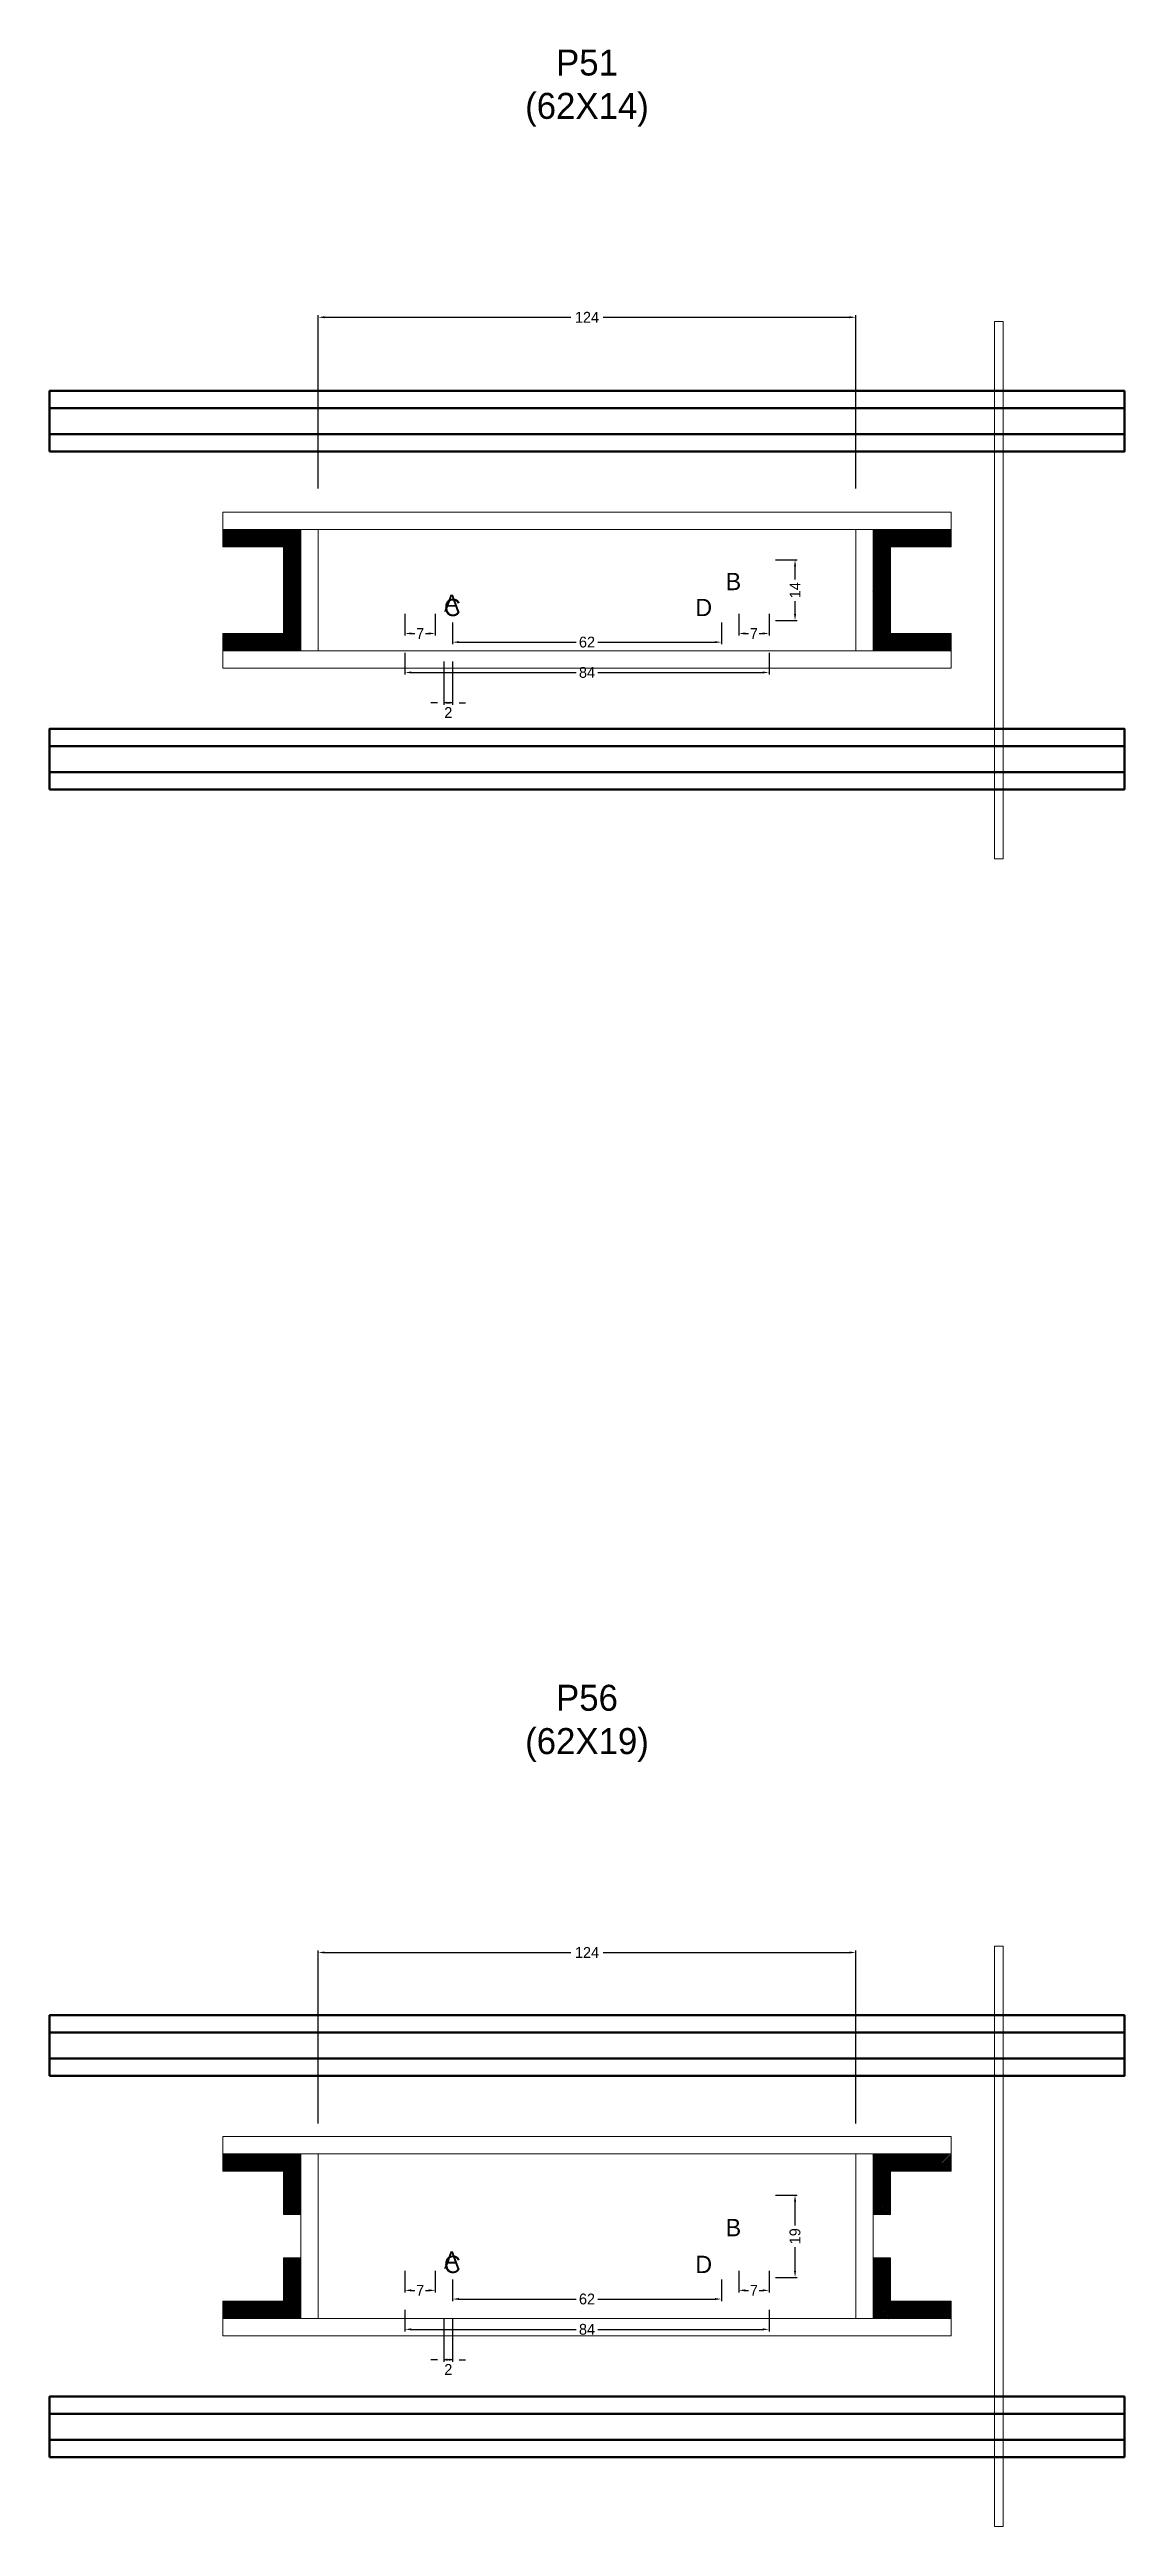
# Model space of a CAD drawing. Header units: centimetres. Extents: x -12000 to 4115, y -10266 to 2668.
# Drawn here: x -124 to 124, y -9807 to -9235 of the extents above; entities that cross this region are included whole.
import ezdxf

# ---------------------------------------------------------------- set-up
doc = ezdxf.new("R2010")
doc.units = ezdxf.units.CM
for name, color, linetype in [('COTA', 241, 'Continuous'), ('GRAVATA', 224, 'Continuous'), ('Hachura', 251, 'Continuous'), ('NOMENCLATURA', 7, 'Continuous'), ('SARRAFO', 251, 'Continuous')]:
    doc.layers.add(name, color=color, linetype=linetype)
doc.dimstyles.new('cotax2', dxfattribs={"dimtxt": 2.5, "dimasz": 1.5, "dimexe": 0.5, "dimexo": 0.5, "dimgap": 0.5, "dimtad": 1, "dimcen": 2.5, "dimazin": 3, "dimtfac": 1, "dimtmove": 0, "dimatfit": 3})

msp = doc.modelspace()

# ---------------------------------------------------------------- texts
at = {"layer": 'NOMENCLATURA'}
for s, p in [('B', (32, -9360)), ('A', (-33, -9365)), ('C', (-33, -9366)), ('D', (25, -9366)), ('B', (32, -9740)), ('A', (-33, -9747.5)), ('C', (-33, -9748.5)), ('D', (25, -9748.5))]:
    msp.add_text(s, height=4, dxfattribs=at).set_placement(p)
at = {"layer": 'NOMENCLATURA', "char_height": 6, "attachment_point": 8}
for s, insert in [('P51\\P(62X14)', (0, -9253)), ('P56\\P(62X19)', (0, -9630.5))]:
    msp.add_mtext(s, dxfattribs=dict(at, insert=insert))

# ---------------------------------------------------------------- blocks, each defined once
blk = doc.blocks.new('_CLOSEDFILLED')
at = {"color": 0, "linetype": 'BYBLOCK'}
blk.add_solid([(-1, 0.16), (0, 0), (-1, -0.16)], dxfattribs=at)
blk = doc.blocks.new('*D690')
for p, q in [((-42, -9757), (-42, -9762)), ((42, -9757), (42, -9762)), ((-40.5, -9761.5), (-2.5, -9761.5)), ((2.5, -9761.5), (40.5, -9761.5))]:
    blk.add_line(p, q)
at = {"layer": 'Defpoints'}
for p in [(-42, -9756.5), (42, -9756.5), (-42, -9761.5)]:
    blk.add_point(p, dxfattribs=at)
at = {"layer": 'COTA', "xscale": 1.5, "yscale": 1.5, "rotation": 180}
blk.add_blockref('_CLOSEDFILLED', (-42, -9761.5), dxfattribs=at)
at = {"layer": 'COTA', "xscale": 1.5, "yscale": 1.5}
blk.add_blockref('_CLOSEDFILLED', (42, -9761.5), dxfattribs=at)
at = {"layer": 'COTA', "insert": (0, -9761.5), "char_height": 2.5, "attachment_point": 5}
blk.add_mtext('84', dxfattribs=at)
blk = doc.blocks.new('*D691')
for p, q in [((-31, -9750), (-31, -9755)), ((-29.5, -9754.5), (-2.5, -9754.5)), ((2.5, -9754.5), (29.5, -9754.5)), ((31, -9750), (31, -9755))]:
    blk.add_line(p, q)
at = {"layer": 'Defpoints'}
for p in [(-31, -9749.5), (-31, -9754.5), (31, -9749.5)]:
    blk.add_point(p, dxfattribs=at)
at = {"layer": 'COTA', "xscale": 1.5, "yscale": 1.5, "rotation": 180}
blk.add_blockref('_CLOSEDFILLED', (-31, -9754.5), dxfattribs=at)
at = {"layer": 'COTA', "xscale": 1.5, "yscale": 1.5}
blk.add_blockref('_CLOSEDFILLED', (31, -9754.5), dxfattribs=at)
at = {"layer": 'COTA', "insert": (0, -9754.5), "char_height": 2.5, "attachment_point": 5}
blk.add_mtext('62', dxfattribs=at)
blk = doc.blocks.new('*D692')
for p, q in [((43.5, -9730.5), (48.5, -9730.5)), ((48, -9737.5), (48, -9732)), ((48, -9748), (48, -9742.5)), ((43.5, -9749.5), (48.5, -9749.5))]:
    blk.add_line(p, q)
at = {"layer": 'Defpoints'}
for p in [(43, -9730.5), (43, -9749.5), (48, -9749.5)]:
    blk.add_point(p, dxfattribs=at)
at = {"layer": 'COTA', "xscale": 1.5, "yscale": 1.5}
for p, rotation in [((48, -9730.5), 90), ((48, -9749.5), 270)]:
    blk.add_blockref('_CLOSEDFILLED', p, dxfattribs=dict(at, rotation=rotation))
at = {"layer": 'COTA', "insert": (48, -9740), "char_height": 2.5, "attachment_point": 5, "rotation": 90}
blk.add_mtext('19', dxfattribs=at)
blk = doc.blocks.new('*D693')
for p, q in [((-42, -9748), (-42, -9753)), ((-35, -9748), (-35, -9753)), ((-40.5, -9752.5), (-39.75, -9752.5)), ((-37.25, -9752.5), (-36.5, -9752.5))]:
    blk.add_line(p, q)
at = {"layer": 'Defpoints'}
for p in [(-42, -9747.5), (-35, -9747.5), (-42, -9752.5)]:
    blk.add_point(p, dxfattribs=at)
at = {"layer": 'COTA', "xscale": 1.5, "yscale": 1.5, "rotation": 180}
blk.add_blockref('_CLOSEDFILLED', (-42, -9752.5), dxfattribs=at)
at = {"layer": 'COTA', "xscale": 1.5, "yscale": 1.5}
blk.add_blockref('_CLOSEDFILLED', (-35, -9752.5), dxfattribs=at)
at = {"layer": 'COTA', "insert": (-38.5, -9752.5), "char_height": 2.5, "attachment_point": 5}
blk.add_mtext('7', dxfattribs=at)
blk = doc.blocks.new('*D694')
for p, q in [((35, -9748), (35, -9753)), ((42, -9748), (42, -9753)), ((36.5, -9752.5), (37.25, -9752.5)), ((39.75, -9752.5), (40.5, -9752.5))]:
    blk.add_line(p, q)
at = {"layer": 'Defpoints'}
for p in [(35, -9747.5), (42, -9747.5), (35, -9752.5)]:
    blk.add_point(p, dxfattribs=at)
at = {"layer": 'COTA', "xscale": 1.5, "yscale": 1.5, "rotation": 180}
blk.add_blockref('_CLOSEDFILLED', (35, -9752.5), dxfattribs=at)
at = {"layer": 'COTA', "xscale": 1.5, "yscale": 1.5}
blk.add_blockref('_CLOSEDFILLED', (42, -9752.5), dxfattribs=at)
at = {"layer": 'COTA', "insert": (38.5, -9752.5), "char_height": 2.5, "attachment_point": 5}
blk.add_mtext('7', dxfattribs=at)
blk = doc.blocks.new('*D695')
for p, q in [((-62, -9714), (-62, -9674)), ((-60.5, -9674.5), (-3.75, -9674.5)), ((3.75, -9674.5), (60.5, -9674.5)), ((62, -9714), (62, -9674))]:
    blk.add_line(p, q)
at = {"layer": 'Defpoints'}
for p in [(-62, -9674.5), (-62, -9714.5), (62, -9714.5)]:
    blk.add_point(p, dxfattribs=at)
at = {"layer": 'COTA', "xscale": 1.5, "yscale": 1.5, "rotation": 180}
blk.add_blockref('_CLOSEDFILLED', (-62, -9674.5), dxfattribs=at)
at = {"layer": 'COTA', "xscale": 1.5, "yscale": 1.5}
blk.add_blockref('_CLOSEDFILLED', (62, -9674.5), dxfattribs=at)
at = {"layer": 'COTA', "insert": (0, -9674.5), "char_height": 2.5, "attachment_point": 5}
blk.add_mtext('124', dxfattribs=at)
blk = doc.blocks.new('*D664')
for p, q in [((-42, -9374.5), (-42, -9379.5)), ((42, -9374.5), (42, -9379.5)), ((-40.5, -9379), (-2.5, -9379)), ((2.5, -9379), (40.5, -9379))]:
    blk.add_line(p, q)
at = {"layer": 'Defpoints'}
for p in [(-42, -9374), (42, -9374), (-42, -9379)]:
    blk.add_point(p, dxfattribs=at)
at = {"layer": 'COTA', "xscale": 1.5, "yscale": 1.5, "rotation": 180}
blk.add_blockref('_CLOSEDFILLED', (-42, -9379), dxfattribs=at)
at = {"layer": 'COTA', "xscale": 1.5, "yscale": 1.5}
blk.add_blockref('_CLOSEDFILLED', (42, -9379), dxfattribs=at)
at = {"layer": 'COTA', "insert": (0, -9379), "char_height": 2.5, "attachment_point": 5}
blk.add_mtext('84', dxfattribs=at)
blk = doc.blocks.new('*D665')
for p, q in [((-31, -9367.5), (-31, -9372.5)), ((31, -9367.5), (31, -9372.5)), ((-29.5, -9372), (-2.5, -9372)), ((2.5, -9372), (29.5, -9372))]:
    blk.add_line(p, q)
at = {"layer": 'Defpoints'}
for p in [(-31, -9367), (31, -9367), (-31, -9372)]:
    blk.add_point(p, dxfattribs=at)
at = {"layer": 'COTA', "xscale": 1.5, "yscale": 1.5, "rotation": 180}
blk.add_blockref('_CLOSEDFILLED', (-31, -9372), dxfattribs=at)
at = {"layer": 'COTA', "xscale": 1.5, "yscale": 1.5}
blk.add_blockref('_CLOSEDFILLED', (31, -9372), dxfattribs=at)
at = {"layer": 'COTA', "insert": (0, -9372), "char_height": 2.5, "attachment_point": 5}
blk.add_mtext('62', dxfattribs=at)
blk = doc.blocks.new('*D666')
for p, q in [((43.5, -9353), (48.5, -9353)), ((48, -9357.5), (48, -9354.5)), ((48, -9365.5), (48, -9362.5)), ((43.5, -9367), (48.5, -9367))]:
    blk.add_line(p, q)
at = {"layer": 'Defpoints'}
for p in [(43, -9353), (43, -9367), (48, -9367)]:
    blk.add_point(p, dxfattribs=at)
at = {"layer": 'COTA', "xscale": 1.5, "yscale": 1.5}
for p, rotation in [((48, -9353), 90), ((48, -9367), 270)]:
    blk.add_blockref('_CLOSEDFILLED', p, dxfattribs=dict(at, rotation=rotation))
at = {"layer": 'COTA', "insert": (48, -9360), "char_height": 2.5, "attachment_point": 5, "rotation": 90}
blk.add_mtext('14', dxfattribs=at)
blk = doc.blocks.new('*D667')
for p, q in [((-42, -9365.5), (-42, -9370.5)), ((-35, -9365.5), (-35, -9370.5)), ((-40.5, -9370), (-39.75, -9370)), ((-37.25, -9370), (-36.5, -9370))]:
    blk.add_line(p, q)
at = {"layer": 'Defpoints'}
for p in [(-42, -9365), (-35, -9365), (-42, -9370)]:
    blk.add_point(p, dxfattribs=at)
at = {"layer": 'COTA', "xscale": 1.5, "yscale": 1.5, "rotation": 180}
blk.add_blockref('_CLOSEDFILLED', (-42, -9370), dxfattribs=at)
at = {"layer": 'COTA', "xscale": 1.5, "yscale": 1.5}
blk.add_blockref('_CLOSEDFILLED', (-35, -9370), dxfattribs=at)
at = {"layer": 'COTA', "insert": (-38.5, -9370), "char_height": 2.5, "attachment_point": 5}
blk.add_mtext('7', dxfattribs=at)
blk = doc.blocks.new('*D668')
for p, q in [((35, -9365.5), (35, -9370.5)), ((42, -9365.5), (42, -9370.5)), ((36.5, -9370), (37.25, -9370)), ((39.75, -9370), (40.5, -9370))]:
    blk.add_line(p, q)
at = {"layer": 'Defpoints'}
for p in [(35, -9365), (42, -9365), (35, -9370)]:
    blk.add_point(p, dxfattribs=at)
at = {"layer": 'COTA', "xscale": 1.5, "yscale": 1.5, "rotation": 180}
blk.add_blockref('_CLOSEDFILLED', (35, -9370), dxfattribs=at)
at = {"layer": 'COTA', "xscale": 1.5, "yscale": 1.5}
blk.add_blockref('_CLOSEDFILLED', (42, -9370), dxfattribs=at)
at = {"layer": 'COTA', "insert": (38.5, -9370), "char_height": 2.5, "attachment_point": 5}
blk.add_mtext('7', dxfattribs=at)
blk = doc.blocks.new('*D669')
for p, q in [((-62, -9336.5), (-62, -9296.5)), ((-60.5, -9297), (-3.75, -9297)), ((3.75, -9297), (60.5, -9297)), ((62, -9336.5), (62, -9296.5))]:
    blk.add_line(p, q)
at = {"layer": 'Defpoints'}
for p in [(-62, -9297), (-62, -9337), (62, -9337)]:
    blk.add_point(p, dxfattribs=at)
at = {"layer": 'COTA', "xscale": 1.5, "yscale": 1.5, "rotation": 180}
blk.add_blockref('_CLOSEDFILLED', (-62, -9297), dxfattribs=at)
at = {"layer": 'COTA', "xscale": 1.5, "yscale": 1.5}
blk.add_blockref('_CLOSEDFILLED', (62, -9297), dxfattribs=at)
at = {"layer": 'COTA', "insert": (0, -9297), "char_height": 2.5, "attachment_point": 5}
blk.add_mtext('124', dxfattribs=at)

# ---------------------------------------------------------------- dimensions: what is measured, and where the dimension line sits
at = {"layer": 'COTA'}
for base, p1, p2, picture, middle in [((-62, -9297), (-62, -9337), (62, -9337), '*D669', (0, -9297)), ((-42, -9370), (-42, -9365), (-35, -9365), '*D667', (-38.5, -9370)), ((35, -9370), (35, -9365), (42, -9365), '*D668', (38.5, -9370)), ((-31, -9372), (-31, -9367), (31, -9367), '*D665', (0, -9372)), ((-42, -9379), (-42, -9374), (42, -9374), '*D664', (0, -9379)), ((-62, -9674.5), (-62, -9714.5), (62, -9714.5), '*D695', (0, -9674.5)), ((-42, -9752.5), (-42, -9747.5), (-35, -9747.5), '*D693', (-38.5, -9752.5)), ((35, -9752.5), (35, -9747.5), (42, -9747.5), '*D694', (38.5, -9752.5)), ((-31, -9754.5), (-31, -9749.5), (31, -9749.5), '*D691', (0, -9754.5)), ((-42, -9761.5), (-42, -9756.5), (42, -9756.5), '*D690', (0, -9761.5))]:
    dim = msp.add_linear_dim(base=base, p1=p1, p2=p2, dimstyle='cotax2', dxfattribs=at)
    dim.commit()
    dim.dimension.update_dxf_attribs({"geometry": picture, "text_midpoint": middle})
for base, p1, p2, picture, middle in [((48, -9367), (43, -9367), (43, -9353), '*D666', (48, -9360)), ((48, -9749.5), (43, -9749.5), (43, -9730.5), '*D692', (48, -9740))]:
    dim = msp.add_linear_dim(base=base, p1=p1, p2=p2, angle=90, dimstyle='cotax2', dxfattribs=at)
    dim.commit()
    dim.dimension.update_dxf_attribs({"geometry": picture, "text_midpoint": middle})
for base, p1, p2 in [((-31, -9386), (-31, -9376), (-33, -9376)), ((-31, -9768.5), (-31, -9758.5), (-33, -9758.5))]:
    msp.add_linear_dim(base=base, p1=p1, p2=p2, dimstyle='cotax2', dxfattribs=at).render()

# ---------------------------------------------------------------- hatches: boundary and pattern name
at = {"layer": 'SARRAFO'}
h = msp.add_hatch(dxfattribs=at)
h.set_pattern_fill('SOLID', scale=2)
h.paths.add_polyline_path([(-84, -9350), (-70, -9350), (-70, -9346), (-84, -9346)])
h = msp.add_hatch(dxfattribs=at)
h.set_pattern_fill('SOLID', scale=2)
h.paths.add_polyline_path([(-70, -9360), (-66, -9360), (-66, -9346), (-70, -9346)])
h = msp.add_hatch(dxfattribs=at)
h.set_pattern_fill('SOLID', scale=2)
h.paths.add_polyline_path([(66, -9360), (70, -9360), (70, -9346), (66, -9346)])
h = msp.add_hatch(dxfattribs=at)
h.set_pattern_fill('SOLID', scale=2)
h.paths.add_polyline_path([(70, -9350), (84, -9350), (84, -9346), (70, -9346)])
h = msp.add_hatch(dxfattribs=at)
h.set_pattern_fill('SOLID', scale=2)
h.paths.add_polyline_path([(-70, -9374), (-66, -9374), (-66, -9360), (-70, -9360)])
h = msp.add_hatch(dxfattribs=at)
h.set_pattern_fill('SOLID', scale=2)
h.paths.add_polyline_path([(66, -9374), (70, -9374), (70, -9360), (66, -9360)])
h = msp.add_hatch(dxfattribs=at)
h.set_pattern_fill('SOLID', scale=2)
h.paths.add_polyline_path([(-84, -9374), (-70, -9374), (-70, -9370), (-84, -9370)])
h = msp.add_hatch(dxfattribs=at)
h.set_pattern_fill('SOLID', scale=2)
h.paths.add_polyline_path([(70, -9374), (84, -9374), (84, -9370), (70, -9370)])
h = msp.add_hatch(dxfattribs=at)
h.set_pattern_fill('SOLID', scale=2)
h.paths.add_polyline_path([(-84, -9725), (-70, -9725), (-70, -9721), (-84, -9721)])
h = msp.add_hatch(dxfattribs=at)
h.set_pattern_fill('SOLID', scale=2)
h.paths.add_polyline_path([(-70, -9735), (-66, -9735), (-66, -9721), (-70, -9721)])
h = msp.add_hatch(dxfattribs=at)
h.set_pattern_fill('SOLID', scale=2)
h.paths.add_polyline_path([(66, -9735), (70, -9735), (70, -9721), (66, -9721)])
h = msp.add_hatch(dxfattribs=at)
h.set_pattern_fill('SOLID', scale=2)
h.paths.add_polyline_path([(70, -9725), (84, -9725), (84, -9721), (70, -9721)])
h = msp.add_hatch(dxfattribs=at)
h.set_pattern_fill('SOLID', scale=2)
h.paths.add_polyline_path([(-70, -9759), (-66, -9759), (-66, -9745), (-70, -9745)])
h = msp.add_hatch(dxfattribs=at)
h.set_pattern_fill('SOLID', scale=2)
h.paths.add_polyline_path([(66, -9759), (70, -9759), (70, -9745), (66, -9745)])
h = msp.add_hatch(dxfattribs=at)
h.set_pattern_fill('SOLID', scale=2)
h.paths.add_polyline_path([(-84, -9759), (-70, -9759), (-70, -9755), (-84, -9755)])
h = msp.add_hatch(dxfattribs=at)
h.set_pattern_fill('SOLID', scale=2)
h.paths.add_polyline_path([(70, -9759), (84, -9759), (84, -9755), (70, -9755)])

# ---------------------------------------------------------------- linework, layer by layer
at = {"layer": 'GRAVATA', "lineweight": 50}
for points in [[(-124, -9328), (124, -9328), (124, -9314), (-124, -9314)], [(-124, -9324), (124, -9324), (124, -9318), (-124, -9318)], [(-124, -9406), (124, -9406), (124, -9392), (-124, -9392)], [(-124, -9402), (124, -9402), (124, -9396), (-124, -9396)], [(-124, -9703), (124, -9703), (124, -9689), (-124, -9689)], [(-124, -9699), (124, -9699), (124, -9693), (-124, -9693)], [(-124, -9791), (124, -9791), (124, -9777), (-124, -9777)], [(-124, -9787), (124, -9787), (124, -9781), (-124, -9781)]]:
    msp.add_lwpolyline(points, close=True, dxfattribs=at)
at = {"layer": 'Hachura', "lineweight": 13}
for points in [[(94, -9422), (96, -9422), (96, -9298), (94, -9298)], [(94, -9807), (96, -9807), (96, -9673), (94, -9673)]]:
    msp.add_lwpolyline(points, close=True, dxfattribs=at)
at = {"layer": 'Hachura', "lineweight": 18}
for points in [[(-84, -9346), (84, -9346), (84, -9342), (-84, -9342)], [(-66, -9374), (-62, -9374), (-62, -9346), (-66, -9346)], [(62, -9374), (66, -9374), (66, -9346), (62, -9346)], [(-84, -9378), (84, -9378), (84, -9374), (-84, -9374)], [(-84, -9721), (84, -9721), (84, -9717), (-84, -9717)], [(-66, -9759), (-62, -9759), (-62, -9721), (-66, -9721)], [(62, -9759), (66, -9759), (66, -9721), (62, -9721)], [(-84, -9763), (84, -9763), (84, -9759), (-84, -9759)]]:
    msp.add_lwpolyline(points, close=True, dxfattribs=at)
at = {"layer": 'SARRAFO', "lineweight": 13}
for points in [[(-84, -9350), (-70, -9350), (-70, -9346), (-84, -9346)], [(-70, -9360), (-66, -9360), (-66, -9346), (-70, -9346)], [(66, -9360), (70, -9360), (70, -9346), (66, -9346)], [(70, -9350), (84, -9350), (84, -9346), (70, -9346)], [(-70, -9374), (-66, -9374), (-66, -9360), (-70, -9360)], [(66, -9374), (70, -9374), (70, -9360), (66, -9360)], [(-84, -9374), (-70, -9374), (-70, -9370), (-84, -9370)], [(70, -9374), (84, -9374), (84, -9370), (70, -9370)], [(-84, -9725), (-70, -9725), (-70, -9721), (-84, -9721)], [(-70, -9735), (-66, -9735), (-66, -9721), (-70, -9721)], [(66, -9735), (70, -9735), (70, -9721), (66, -9721)], [(70, -9725), (84, -9725), (84, -9721), (70, -9721)], [(-70, -9759), (-66, -9759), (-66, -9745), (-70, -9745)], [(66, -9759), (70, -9759), (70, -9745), (66, -9745)], [(-84, -9759), (-70, -9759), (-70, -9755), (-84, -9755)], [(70, -9759), (84, -9759), (84, -9755), (70, -9755)]]:
    msp.add_lwpolyline(points, close=True, dxfattribs=at)

msp.set_redraw_order([(e.dxf.handle, doc.entitydb.next_handle()) for e in msp.query("TEXT MTEXT ATTDEF DIMENSION ARC_DIMENSION")])  # texts and dimensions are drawn at this point

doc.saveas('drawing.dxf')
